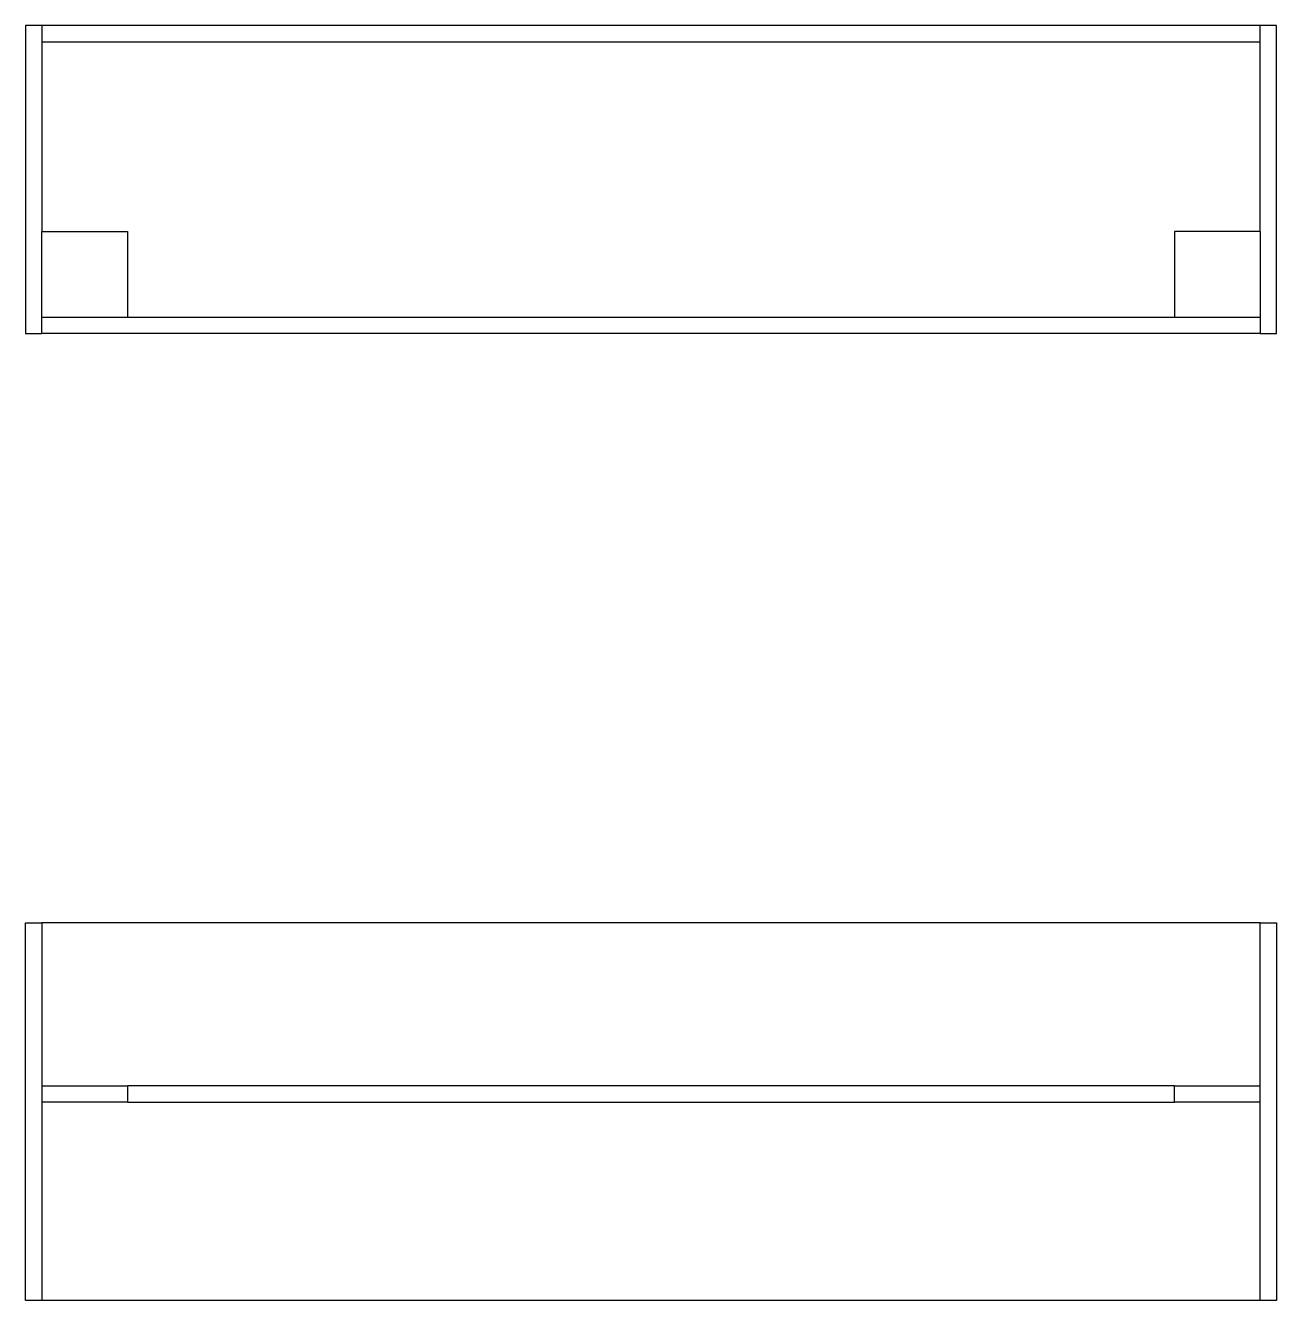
# Model space of a CAD drawing. Header units: millimetres. Extents: x 308 to 10062, y 153 to 8594.
# Drawn here: x 7173 to 8631, y 7108 to 8594 of the extents above; entities that cross this region are included whole.
import ezdxf

# ---------------------------------------------------------------- set-up
doc = ezdxf.new("R2010")
doc.units = ezdxf.units.MM

msp = doc.modelspace()

# ---------------------------------------------------------------- linework, layer by layer
for p, q in [((7173, 8594), (7173, 8235)), ((7192, 8594), (7173, 8594)), ((8612, 8594), (7192, 8594)), ((7192, 8594), (7192, 8354)), ((8612, 8354), (8612, 8594)), ((8631, 8594), (8612, 8594)), ((8631, 8235), (8631, 8594)), ((7192, 8575), (8612, 8575)), ((7192, 8354), (7292, 8354)), ((7192, 8235), (7192, 8354)), ((7292, 8354), (7292, 8254)), ((8612, 8354), (8512, 8354)), ((8512, 8354), (8512, 8254)), ((8612, 8354), (8612, 8254)), ((7192, 8235), (7192, 8254)), ((7192, 8254), (7292, 8254)), ((7292, 8254), (8512, 8254)), ((8512, 8254), (8612, 8254)), ((8612, 8254), (8612, 8235)), ((7173, 8235), (7192, 8235)), ((8612, 8235), (7192, 8235)), ((8612, 8235), (8631, 8235)), ((7173, 7548), (7192, 7548)), ((7173, 7108), (7173, 7548)), ((7192, 7548), (7192, 7108)), ((8612, 7548), (7192, 7548)), ((8612, 7548), (8631, 7548)), ((8612, 7108), (8612, 7548)), ((8631, 7548), (8631, 7108)), ((7192, 7358), (7292, 7358)), ((8512, 7358), (7292, 7358)), ((7292, 7358), (7292, 7339)), ((8512, 7339), (8512, 7358)), ((8512, 7358), (8612, 7358)), ((7292, 7339), (7192, 7339)), ((7292, 7339), (8512, 7339)), ((8612, 7339), (8512, 7339)), ((7192, 7108), (7173, 7108)), ((8612, 7108), (7192, 7108)), ((8631, 7108), (8612, 7108))]:
    msp.add_line(p, q)

doc.saveas('drawing.dxf')
